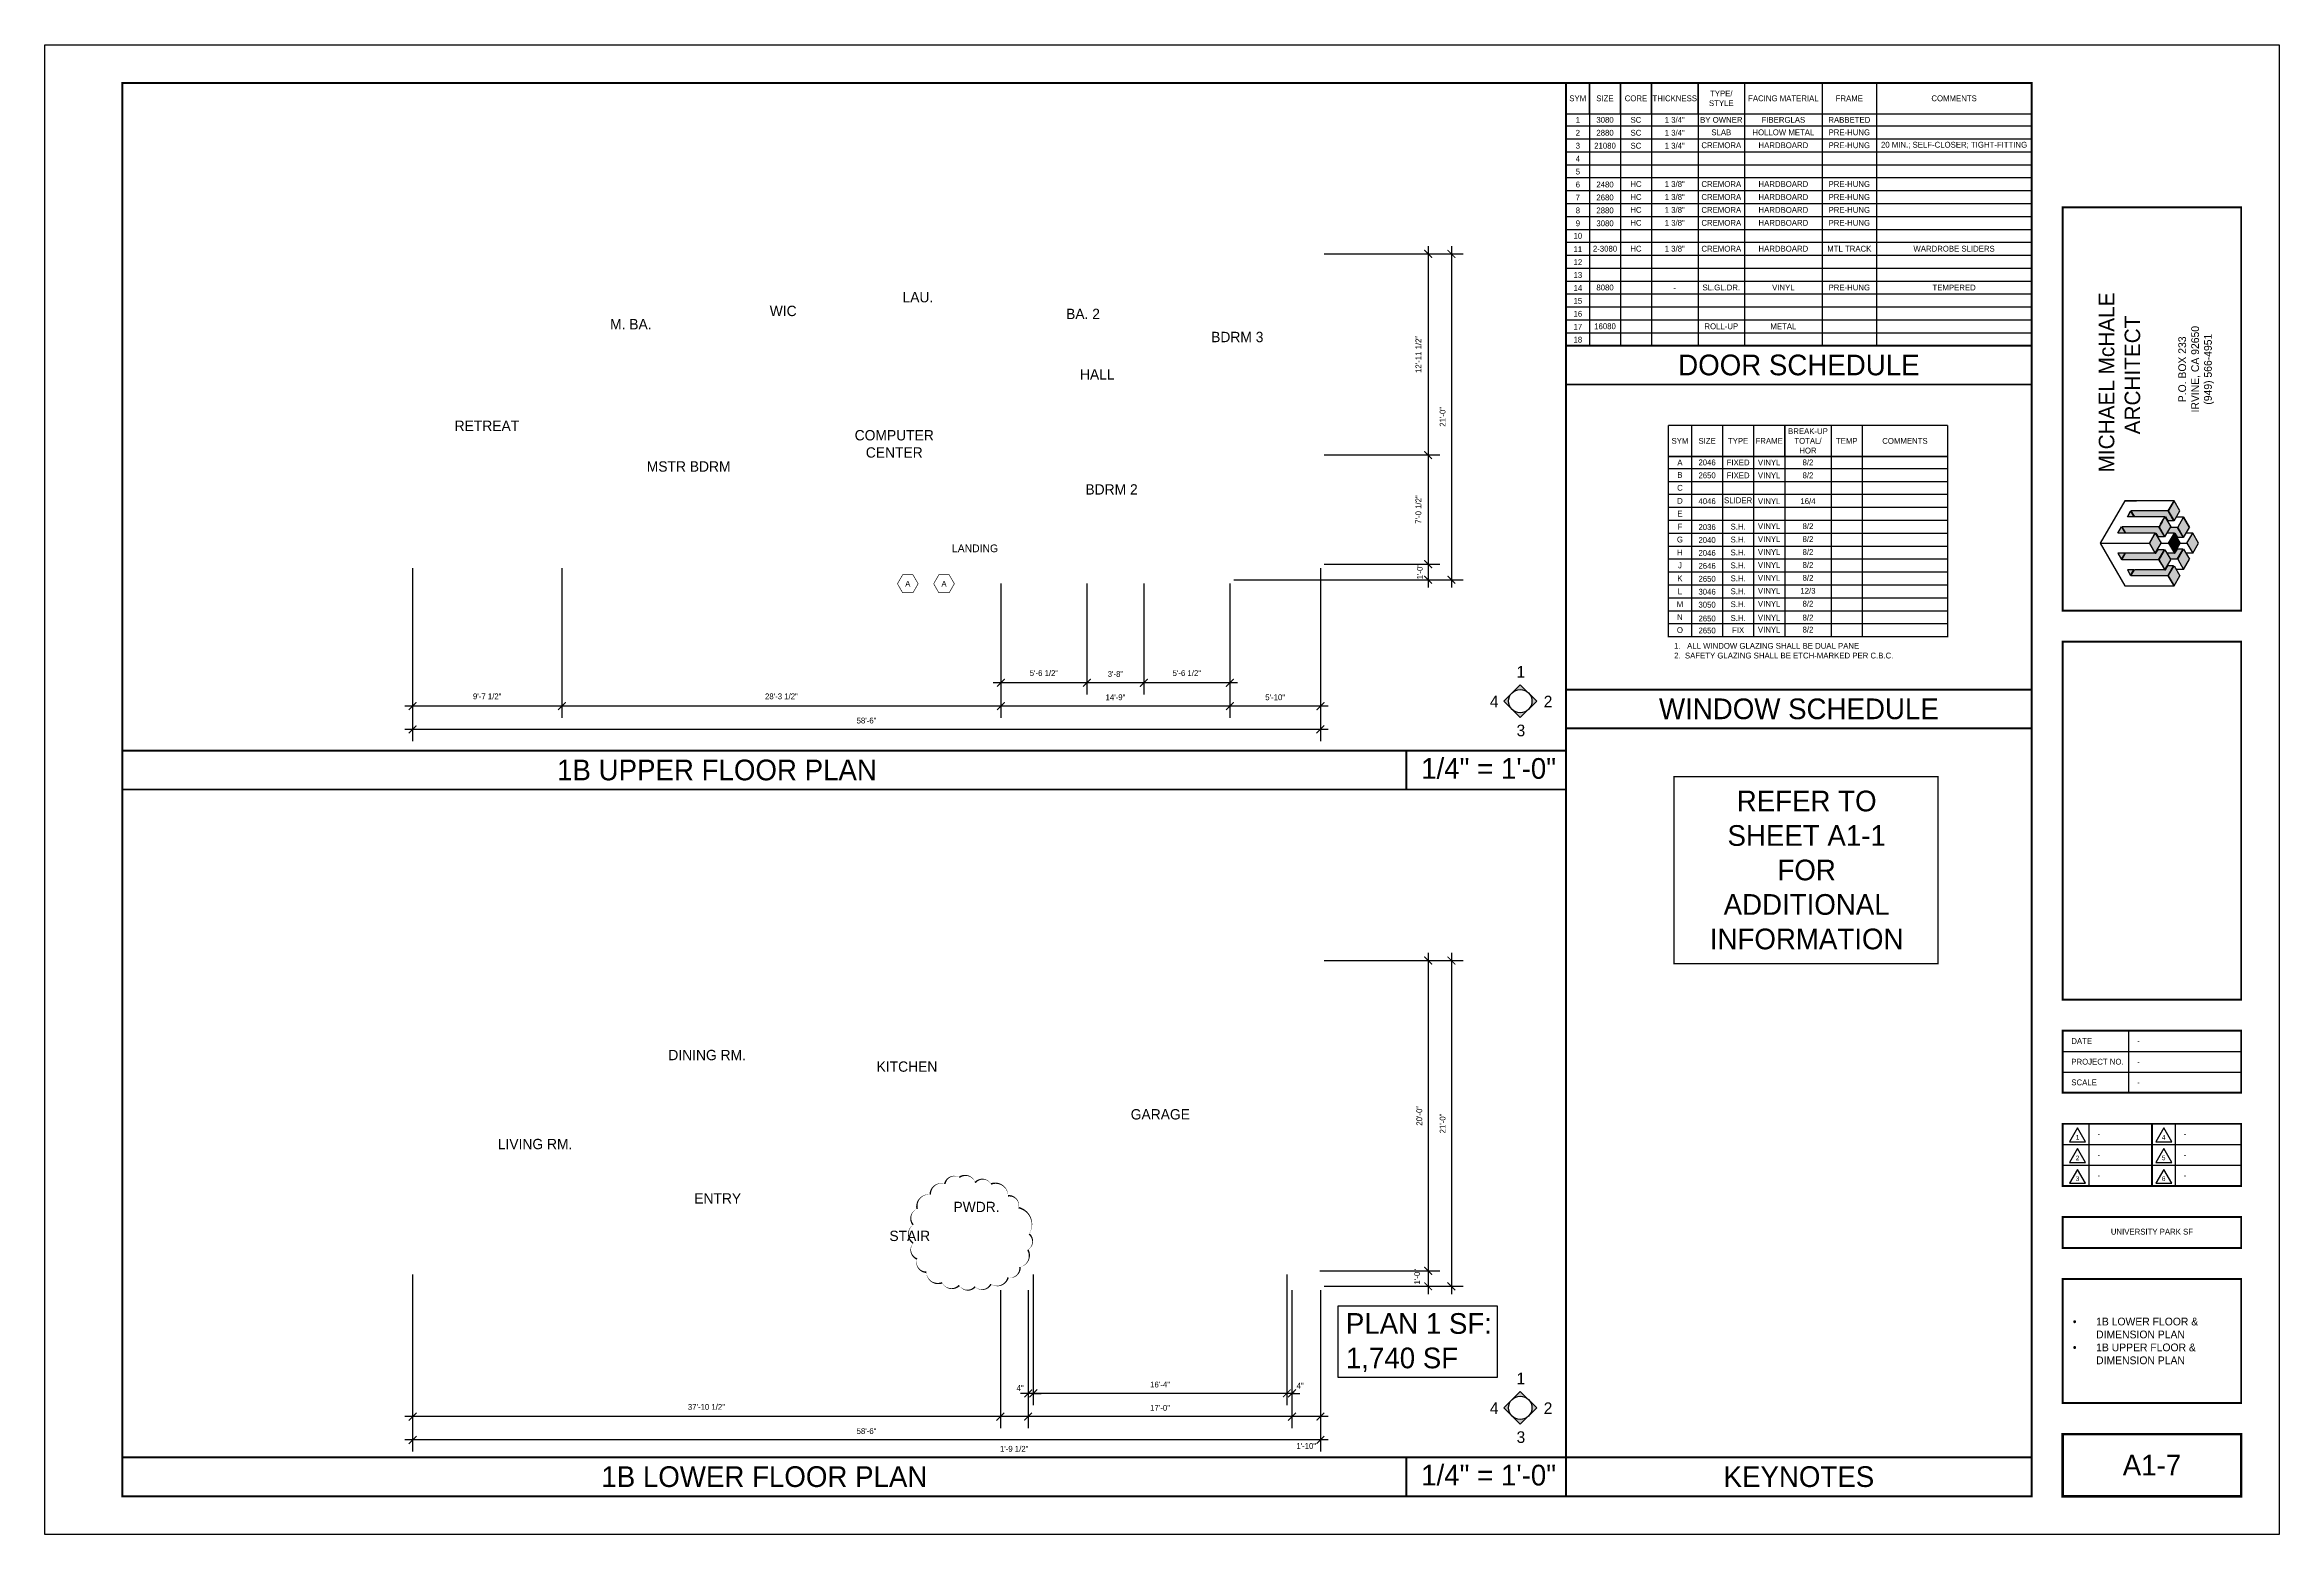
# Model space of a CAD drawing. Extents: x -3307 to 0, y -1500 to 0.
# Drawn here: x -1728 to 0, y -1152 to 0 of the extents above; entities that cross this region are included whole.
import ezdxf
from ezdxf.enums import TextEntityAlignment as Align

# ---------------------------------------------------------------- set-up
doc = ezdxf.new("R2010")
doc.units = 0
doc.header["$LTSCALE"] = 48
doc.header["$MEASUREMENT"] = 0
doc.header["$PDMODE"] = 3
doc.header["$PDSIZE"] = -2
doc.layers.get('0').update_dxf_attribs({"linetype": 'CONTINUOUS'})
doc.layers.get('DEFPOINTS').update_dxf_attribs({"linetype": 'CONTINUOUS'})
doc.layers.add('24X36TB', color=7, linetype='CONTINUOUS', lineweight=30)
for name, color, linetype in [('A-DIMS', 3, 'CONTINUOUS'), ('A-SYM', 2, 'CONTINUOUS'), ('A-SYMTEXT', 2, 'CONTINUOUS'), ('A-TEXT', 3, 'CONTINUOUS'), ('A_DR_SCH_TXT', 3, 'CONTINUOUS'), ('A_WDO_SCH', 7, 'CONTINUOUS'), ('A_WDO_SCH_TXT', 3, 'CONTINUOUS'), ('TB-text', 3, 'CONTINUOUS')]:
    doc.layers.add(name, color=color, linetype=linetype)
doc.styles.get("Standard").update_dxf_attribs({"font": 'ERASMD.TTF', "height": 4.5})
doc.dimstyles.new('ARCHITECTURE', dxfattribs={"dimscale": 48, "dimtxt": 0.18, "dimasz": 0.125, "dimexe": 0.1875, "dimexo": 0.0625, "dimgap": 0.09375, "dimtad": 1, "dimdec": 4, "dimzin": 3, "dimdsep": 46, "dimlunit": 4, "dimtxsty": 'Standard', "dimblk1": 'ARCHTICK', "dimblk2": 'ARCHTICK', "dimsah": 1, "dimcen": 0.09375, "dimdle": 0.125, "dimclrd": 1, "dimclre": 1, "dimclrt": 3, "dimadec": 0, "dimazin": 0, "dimtfac": 1, "dimtdec": 4, "dimtofl": 0, "dimtmove": 2, "dimatfit": 3, "dimldrblk": 'ARCHTICK', "dimfxl": 1, "dimfrac": 2, "dimtolj": 1, "dimtzin": 0, "dimarcsym": 0})

# ---------------------------------------------------------------- blocks, each defined once
blk = doc.blocks.new('A$C2A811E11')
at = {"layer": 'TB-text'}
h = blk.add_hatch(color=256, dxfattribs=at)
h.paths.add_polyline_path([(-55.9, -198.9), (-56.4, -199.7), (-51.9, -207.5), (-47.4, -199.7), (-51.9, -191.9)])
h.paths.add_polyline_path([(-61.2, -208.2), (-61.4, -208.4), (-63.4, -211.8), (-63.5, -212.1), (-59, -219.9), (-54.5, -212.1), (-59, -204.3)])
h.paths.add_polyline_path([(-66.4, -217), (-70.9, -224.8), (-66.4, -232.6), (-61.9, -224.8)])
h.paths.add_polyline_path([(-59, -229.8), (-63.5, -237.6), (-59, -245.4), (-54.5, -237.6)])
h.paths.add_polyline_path([(-56.4, -250), (-51.9, -257.7), (-47.4, -250), (-51.9, -242.2)])
h.paths.add_polyline_path([(-49, -237.2), (-44.5, -245), (-40, -237.2), (-44.5, -229.4)])
h.paths.add_polyline_path([(-41.9, -224.8), (-37.4, -232.6), (-32.9, -224.8), (-37.4, -217)])
h.paths.add_polyline_path([(-49, -212.5), (-44.5, -220.3), (-40, -212.5), (-44.5, -204.7)])
h.paths.add_polyline_path([(-49.3, -229.4), (-51.2, -232.6), (-51.6, -232.6), (-57.4, -232.6), (-54.7, -237.2), (-49.4, -237.2), (-44.9, -229.4)])
h.paths.add_polyline_path([(-49.4, -212.5), (-54.7, -212.5), (-57.4, -217), (-51.6, -217), (-51.2, -217), (-49.3, -220.3), (-44.9, -220.3)])
h.paths.add_polyline_path([(-85.2, -199.7), (-82.5, -204.3), (-59, -204.3), (-58.6, -204.3), (-56.7, -207.5), (-52.3, -207.5), (-56.8, -199.7)])
h.paths.add_polyline_path([(-88, -204.3), (-82.9, -204.3), (-85.5, -199.9)])
h.paths.add_polyline_path([(-92.3, -212.1), (-89.4, -217), (-66.4, -217), (-66, -217), (-64.3, -219.9), (-59.4, -219.9), (-63.9, -212.1)])
h.paths.add_polyline_path([(-92.6, -212.2), (-95.4, -217), (-89.8, -217)])
h.paths.add_polyline_path([(-89.4, -232.6), (-92.3, -237.6), (-63.9, -237.6), (-59.4, -229.8), (-64.3, -229.8), (-66, -232.6), (-66.4, -232.6)])
h.paths.add_polyline_path([(-95.4, -232.6), (-92.6, -237.4), (-89.8, -232.6)])
h.paths.add_polyline_path([(-82.5, -245.4), (-85.2, -250), (-56.8, -250), (-52.3, -242.2), (-56.7, -242.2), (-58.6, -245.4), (-59, -245.4)])
h.paths.add_polyline_path([(-88, -245.4), (-85.5, -249.8), (-82.9, -245.4)])
blk.add_hatch(color=256, dxfattribs=at).paths.add_polyline_path([(-56.1, -224.8), (-51.6, -232.6), (-47.1, -224.8), (-51.6, -217)])
for p, q in [((-89.9, -191.9), (-108.9, -224.8)), ((-51.9, -191.9), (-89.9, -191.9)), ((-89.9, -191.9), (-80.9, -191.9)), ((-89.9, -191.9), (-80.9, -191.9)), ((-85.5, -199.9), (-88, -204.3)), ((-88, -204.3), (-85.5, -199.9)), ((-82.9, -204.3), (-88, -204.3)), ((-82.9, -204.3), (-88, -204.3)), ((-85.5, -199.9), (-82.9, -204.3)), ((-85.5, -199.9), (-85.5, -199.9)), ((-56.8, -199.7), (-85.2, -199.7)), ((-56.8, -199.7), (-85.2, -199.7)), ((-85.2, -199.7), (-82.5, -204.3)), ((-59, -204.3), (-82.5, -204.3)), ((-59, -204.3), (-82.5, -204.3)), ((-63.5, -212.1), (-59, -204.3)), ((-59, -204.3), (-63.5, -212.1)), ((-59, -204.3), (-63.5, -212.1)), ((-59, -204.3), (-63.5, -212.1)), ((-59, -204.3), (-63.5, -212.1)), ((-59, -204.3), (-63.5, -212.1)), ((-59, -204.3), (-63.5, -212.1)), ((-63.5, -212.1), (-59, -204.3)), ((-62.4, -210.1), (-60.1, -206.2)), ((-62.4, -210.1), (-60.1, -206.2)), ((-62.4, -210.1), (-60.1, -206.2)), ((-62.4, -210.1), (-60.1, -206.2)), ((-61.4, -208.4), (-59.4, -204.9)), ((-61.4, -208.4), (-59.4, -204.9)), ((-61.4, -208.4), (-59.4, -204.9)), ((-61.4, -208.4), (-59.4, -204.9)), ((-61.4, -208.4), (-59.4, -204.9)), ((-61.4, -208.4), (-59.4, -204.9)), ((-61.2, -208.2), (-59, -204.3)), ((-61.2, -208.2), (-59, -204.3)), ((-61.2, -208.2), (-59, -204.3)), ((-61.2, -208.2), (-59, -204.3)), ((-59, -204.3), (-54.5, -212.1)), ((-59, -204.3), (-54.5, -212.1)), ((-59, -204.3), (-58.6, -204.3)), ((-58.6, -204.3), (-56.7, -207.5)), ((-56.8, -199.7), (-52.3, -207.5)), ((-51.9, -191.9), (-56.4, -199.7)), ((-51.9, -191.9), (-56.4, -199.7)), ((-51.9, -191.9), (-56.4, -199.7)), ((-51.9, -191.9), (-56.4, -199.7)), ((-51.9, -191.9), (-56.4, -199.7)), ((-51.9, -191.9), (-56.4, -199.7)), ((-56.4, -199.7), (-51.9, -191.9)), ((-56.4, -199.7), (-51.9, -191.9)), ((-51.9, -191.9), (-56.4, -199.7)), ((-51.9, -191.9), (-56.4, -199.7)), ((-51.9, -191.9), (-56.4, -199.7)), ((-51.9, -191.9), (-56.4, -199.7)), ((-56.4, -199.7), (-51.9, -207.5)), ((-56.4, -199.7), (-51.9, -207.5)), ((-51.9, -191.9), (-55.9, -198.9)), ((-51.9, -191.9), (-55.9, -198.9)), ((-51.9, -191.9), (-55.9, -198.9)), ((-51.9, -191.9), (-55.9, -198.9)), ((-51.9, -191.9), (-55.9, -198.9)), ((-51.9, -191.9), (-55.9, -198.9)), ((-47.4, -199.7), (-51.9, -191.9)), ((-47.4, -199.7), (-51.9, -191.9)), ((-51.9, -207.5), (-47.4, -199.7)), ((-51.9, -207.5), (-47.4, -199.7)), ((-44.5, -204.7), (-50.2, -204.7)), ((-44.5, -204.7), (-50.2, -204.7)), ((-49, -212.5), (-44.5, -204.7)), ((-49, -212.5), (-44.5, -204.7)), ((-40, -212.5), (-44.5, -204.7)), ((-44.5, -204.7), (-40, -212.5)), ((-40, -212.5), (-44.5, -204.7)), ((-95.4, -217), (-92.6, -212.2)), ((-89.8, -217), (-95.4, -217)), ((-89.8, -217), (-95.4, -217)), ((-92.6, -212.2), (-89.8, -217)), ((-92.3, -212.1), (-89.4, -217)), ((-63.9, -212.1), (-92.3, -212.1)), ((-63.9, -212.1), (-92.3, -212.1)), ((-66.4, -217), (-89.4, -217)), ((-66.4, -217), (-89.4, -217)), ((-70.9, -224.8), (-66.4, -217)), ((-70.9, -224.8), (-66.4, -217)), ((-66.4, -217), (-70.9, -224.8)), ((-66.4, -217), (-70.9, -224.8)), ((-66.4, -217), (-70.9, -224.8)), ((-66.4, -217), (-70.9, -224.8)), ((-66.4, -217), (-70.9, -224.8)), ((-66.4, -217), (-70.9, -224.8)), ((-70.9, -224.8), (-66.4, -217)), ((-70.9, -224.8), (-66.4, -217)), ((-70.9, -224.8), (-66.9, -217.9)), ((-70.9, -224.8), (-66.9, -217.9)), ((-70.9, -224.8), (-66.9, -217.9)), ((-70.9, -224.8), (-66.9, -217.9)), ((-70.9, -224.8), (-66.9, -217.9)), ((-70.9, -224.8), (-66.9, -217.9)), ((-70.9, -224.8), (-66.9, -217.9)), ((-70.9, -224.8), (-66.9, -217.9)), ((-66.4, -217), (-61.9, -224.8)), ((-66.4, -217), (-61.9, -224.8)), ((-66.4, -217), (-66, -217)), ((-66, -217), (-64.3, -219.9)), ((-59.4, -219.9), (-64.3, -219.9)), ((-59.4, -219.9), (-64.3, -219.9)), ((-63.9, -212.1), (-59.4, -219.9)), ((-61.2, -208.2), (-63.5, -212.1)), ((-61.2, -208.2), (-63.5, -212.1)), ((-61.2, -208.2), (-63.5, -212.1)), ((-61.2, -208.2), (-63.5, -212.1)), ((-63.5, -212.1), (-59, -219.9)), ((-63.5, -212.1), (-59, -219.9)), ((-61.4, -208.4), (-63.4, -211.8)), ((-61.4, -208.4), (-63.4, -211.8)), ((-61.4, -208.4), (-63.4, -211.8)), ((-61.4, -208.4), (-63.4, -211.8)), ((-61.4, -208.4), (-63.4, -211.8)), ((-61.4, -208.4), (-63.4, -211.8)), ((-59, -219.9), (-54.5, -212.1)), ((-59, -219.9), (-54.5, -212.1)), ((-51.6, -217), (-57.4, -217)), ((-51.6, -217), (-57.4, -217)), ((-52.3, -207.5), (-56.7, -207.5)), ((-52.3, -207.5), (-56.7, -207.5)), ((-56.1, -224.8), (-51.6, -217)), ((-56.1, -224.8), (-51.6, -217)), ((-49.4, -212.5), (-54.7, -212.5)), ((-49.4, -212.5), (-54.7, -212.5)), ((-51.6, -217), (-47.1, -224.8)), ((-51.6, -217), (-47.1, -224.8)), ((-51.6, -217), (-51.2, -217)), ((-51.2, -217), (-49.3, -220.3)), ((-49.4, -212.5), (-44.9, -220.3)), ((-44.9, -220.3), (-49.3, -220.3)), ((-44.9, -220.3), (-49.3, -220.3)), ((-49, -212.5), (-44.5, -220.3)), ((-49, -212.5), (-44.5, -220.3)), ((-44.5, -220.3), (-40, -212.5)), ((-44.5, -220.3), (-40, -212.5)), ((-37.4, -217), (-42.6, -217)), ((-37.4, -217), (-42.6, -217)), ((-41.9, -224.8), (-37.4, -217)), ((-41.9, -224.8), (-37.4, -217)), ((-32.9, -224.8), (-37.4, -217)), ((-32.9, -224.8), (-37.4, -217)), ((-108.9, -224.8), (-70.9, -224.8)), ((-108.9, -224.8), (-70.9, -224.8)), ((-108.9, -224.8), (-70.9, -224.8)), ((-108.9, -224.8), (-70.9, -224.8)), ((-108.9, -224.8), (-70.9, -224.8)), ((-108.9, -224.8), (-70.9, -224.8)), ((-108.9, -224.8), (-70.9, -224.8)), ((-108.9, -224.8), (-70.9, -224.8)), ((-108.9, -224.8), (-89.9, -257.7)), ((-108.9, -224.8), (-99.9, -224.8)), ((-108.9, -224.8), (-99.9, -224.8)), ((-95.4, -232.6), (-92.6, -237.4)), ((-89.8, -232.6), (-95.4, -232.6)), ((-92.6, -237.4), (-89.8, -232.6)), ((-92.3, -237.6), (-89.4, -232.6)), ((-63.9, -237.6), (-92.3, -237.6)), ((-66.4, -232.6), (-89.4, -232.6)), ((-70.9, -224.8), (-66.9, -231.8)), ((-70.9, -224.8), (-66.4, -232.6)), ((-70.9, -224.8), (-66.9, -231.8)), ((-70.9, -224.8), (-66.9, -231.8)), ((-70.9, -224.8), (-66.4, -232.6)), ((-70.9, -224.8), (-66.9, -231.8)), ((-66.4, -232.6), (-70.9, -224.8)), ((-66.4, -232.6), (-70.9, -224.8)), ((-66.4, -232.6), (-61.9, -224.8)), ((-66.4, -232.6), (-66, -232.6)), ((-66, -232.6), (-64.3, -229.8)), ((-59.4, -229.8), (-64.3, -229.8)), ((-59.4, -229.8), (-64.3, -229.8)), ((-63.9, -237.6), (-59.4, -229.8)), ((-63.5, -237.6), (-59, -229.8)), ((-63.5, -237.6), (-59, -245.4)), ((-59, -245.4), (-63.5, -237.6)), ((-59, -245.4), (-63.5, -237.6)), ((-61.2, -241.5), (-63.5, -237.6)), ((-61.2, -241.5), (-63.5, -237.6)), ((-61.4, -241.3), (-63.4, -237.8)), ((-61.4, -241.3), (-63.4, -237.8)), ((-62.4, -239.6), (-60.1, -243.5)), ((-62.4, -239.6), (-60.1, -243.5)), ((-61.9, -224.8), (-56.1, -224.8)), ((-61.9, -224.8), (-56.1, -224.8)), ((-61.4, -241.3), (-59.4, -244.8)), ((-61.4, -241.3), (-59.4, -244.8)), ((-61.2, -241.5), (-59, -245.4)), ((-61.2, -241.5), (-59, -245.4)), ((-59, -229.8), (-54.5, -237.6)), ((-59, -245.4), (-54.5, -237.6)), ((-51.6, -232.6), (-57.4, -232.6)), ((-56.1, -224.8), (-51.6, -232.6)), ((-49.4, -237.2), (-54.7, -237.2)), ((-51.6, -232.6), (-47.1, -224.8)), ((-51.6, -232.6), (-51.2, -232.6)), ((-51.2, -232.6), (-49.3, -229.4)), ((-49.4, -237.2), (-44.9, -229.4)), ((-44.9, -229.4), (-49.3, -229.4)), ((-44.9, -229.4), (-49.3, -229.4)), ((-49, -237.2), (-44.5, -229.4)), ((-49, -237.2), (-44.5, -245)), ((-47.1, -224.8), (-41.9, -224.8)), ((-47.1, -224.8), (-41.9, -224.8)), ((-44.5, -229.4), (-40, -237.2)), ((-44.5, -245), (-40, -237.2)), ((-37.4, -232.6), (-42.6, -232.6)), ((-41.9, -224.8), (-37.4, -232.6)), ((-37.4, -232.6), (-32.9, -224.8)), ((-89.9, -257.7), (-51.9, -257.7)), ((-89.9, -257.7), (-80.9, -257.7)), ((-82.9, -245.4), (-88, -245.4)), ((-88, -245.4), (-85.5, -249.8)), ((-85.5, -249.8), (-82.9, -245.4)), ((-85.5, -249.8), (-85.5, -249.8)), ((-85.2, -250), (-82.5, -245.4)), ((-56.8, -250), (-85.2, -250)), ((-59, -245.4), (-82.5, -245.4)), ((-59, -245.4), (-58.6, -245.4)), ((-58.6, -245.4), (-56.7, -242.2)), ((-56.8, -250), (-52.3, -242.2)), ((-52.3, -242.2), (-56.7, -242.2)), ((-56.4, -250), (-51.9, -242.2)), ((-51.9, -257.7), (-56.4, -250)), ((-51.9, -257.7), (-56.4, -250)), ((-51.9, -257.7), (-56.4, -250)), ((-51.9, -257.7), (-56.4, -250)), ((-56.4, -250), (-51.9, -257.7)), ((-51.9, -257.7), (-55.9, -250.8)), ((-51.9, -257.7), (-55.9, -250.8)), ((-51.9, -242.2), (-47.4, -250)), ((-51.9, -257.7), (-47.4, -250)), ((-44.5, -245), (-50.2, -245))]:
    blk.add_line(p, q, dxfattribs=at)
for s, p in [('MICHAEL McHALE ', (-98.1, -170)), ('ARCHITECT', (-78.1, -140.6))]:
    blk.add_text(s, height=12, rotation=90, dxfattribs=at).set_placement(p)
for s, p in [('P.O. BOX 233', (-42.6, -90.3)), ('IRVINE, CA 92650', (-32.6, -90.2)), ('(949) 566-4951', (-22.7, -90.2))]:
    blk.add_text(s, height=6, rotation=90, dxfattribs=at).set_placement(p, align=Align.CENTER)
blk = doc.blocks.new('01PSRV01')
at = {"color": 0, "linetype": 'ByBlock'}
blk.add_lwpolyline([(0, 0.5), (-0.43, -0.25), (0.43, -0.25)], close=True, dxfattribs=at)
blk.add_attdef('NUMBER', text='', height=0.25, dxfattribs=at).set_placement((0, 0), align=Align.MIDDLE)
blk = doc.blocks.new('A$C06A91398')
at = {"layer": '24X36TB'}
for p, q in [((495.6, 322.6), (495.6, 274.6)), ((444.6, 306.6), (582.6, 306.6)), ((444.6, 290.6), (582.6, 290.6)), ((444.6, 274.6), (582.6, 274.6)), ((464.9, 250.6), (464.9, 202.6)), ((531.5, 250.6), (531.5, 202.6)), ((444.6, 234.6), (582.6, 234.6)), ((444.6, 218.6), (582.6, 218.6))]:
    blk.add_line(p, q, dxfattribs=at)
blk.add_lwpolyline([(-1115.9, 1085.1), (612.1, 1085.1), (612.1, -66.9), (-1115.9, -66.9)], close=True, dxfattribs=at)
for points, const_width in [([(420.6, -37.4), (420.6, 1055.6), (-1055.9, 1055.6), (-1055.9, -37.4)], 1.5), ([(444.6, 647.5), (444.6, 959.3), (582.6, 959.3), (582.6, 647.5)], 1.5), ([(444.6, 346.6), (444.6, 623.5), (582.6, 623.5), (582.6, 346.6)], 1.5), ([(444.6, 274.6), (444.6, 322.6), (582.6, 322.6), (582.6, 274.6)], 1.5), ([(444.6, 202.6), (444.6, 250.6), (582.6, 250.6), (582.6, 202.6)], 1.5), ([(444.6, 178.6), (582.6, 178.6), (582.6, 154.6), (444.6, 154.6)], 1.5), ([(444.6, 34.6), (444.6, 130.6), (582.6, 130.6), (582.6, 34.6)], 1.5), ([(444.6, 10.6), (582.6, 10.6), (582.6, -37.4), (444.6, -37.4)], 2)]:
    blk.add_lwpolyline(points, close=True, dxfattribs=dict(at, const_width=const_width))
at = {"layer": '24X36TB', "const_width": 1.5}
blk.add_lwpolyline([(513.6, 250.6), (513.6, 202.6)], dxfattribs=at)
at = {"layer": 'TB-text', "xscale": 14.40000000000146, "yscale": 14.39999999999418, "zscale": 14.4}
for p, values in [((456.1, 240.2), {'NUMBER': '1'}), ((522.7, 240.2), {'NUMBER': '4'}), ((456.1, 224.2), {'NUMBER': '2'}), ((522.7, 224.2), {'NUMBER': '5'}), ((456.1, 208.2), {'NUMBER': '3'}), ((522.7, 208.2), {'NUMBER': '6'})]:
    blk.add_blockref('01PSRV01', p, dxfattribs=at).add_auto_attribs(values)
at = {"layer": 'TB-text', "char_height": 4.5, "width": 51, "attachment_point": 4}
for s, insert in [('{\\fEras Medium ITC|b0|i0|c0|p34;DATE}', (451.3, 314.6)), ('{\\fEras Medium ITC|b0|i0|c0|p34;PROJECT NO.}', (451.3, 298.6)), ('{\\fEras Medium ITC|b0|i0|c0|p34;SCALE}', (451.3, 282.6))]:
    blk.add_mtext(s, dxfattribs=dict(at, insert=insert))
blk = doc.blocks.new('_ARCHTICK')
at = {"color": 0, "linetype": 'ByBlock', "const_width": 0.15}
blk.add_lwpolyline([(-0.5, -0.5), (0.5, 0.5)], dxfattribs=at)
blk = doc.blocks.new('*D140')
at = {"layer": 'A-DIMS', "color": 1, "lineweight": -2}
for p, q in [((-1443.5, -951.2), (-1443.5, -1088)), ((-741.5, -963.2), (-741.5, -1088)), ((-735.5, -1079), (-1449.5, -1079))]:
    blk.add_line(p, q, dxfattribs=at)
at = {"layer": 'DEFPOINTS', "color": 0}
for p in [(-1443.5, -948.2), (-741.5, -960.2), (-1443.5, -1079)]:
    blk.add_point(p, dxfattribs=at)
at = {"layer": 'A-DIMS', "color": 1, "lineweight": -2, "xscale": 6, "yscale": 6, "zscale": 6, "rotation": 180}
blk.add_blockref('_ARCHTICK', (-1443.5, -1079), dxfattribs=at)
at = {"layer": 'A-DIMS', "color": 1, "lineweight": -2, "xscale": 6, "yscale": 6, "zscale": 6}
blk.add_blockref('_ARCHTICK', (-741.5, -1079), dxfattribs=at)
at = {"layer": 'A-DIMS', "color": 3, "insert": (-1092.5, -1072.2), "char_height": 4.5, "attachment_point": 5}
blk.add_mtext('\\A1;58\'-6"', dxfattribs=at)
blk = doc.blocks.new('*D141')
at = {"layer": 'A-DIMS', "color": 1, "lineweight": -2}
for p, q in [((-763.5, -963.2), (-763.5, -1070)), ((-741.5, -963.2), (-741.5, -1070)), ((-735.5, -1061), (-769.5, -1061))]:
    blk.add_line(p, q, dxfattribs=at)
at = {"layer": 'DEFPOINTS', "color": 0}
for p in [(-763.5, -960.2), (-741.5, -960.2), (-763.5, -1061)]:
    blk.add_point(p, dxfattribs=at)
at = {"layer": 'A-DIMS', "color": 1, "lineweight": -2, "xscale": 6, "yscale": 6, "zscale": 6, "rotation": 180}
blk.add_blockref('_ARCHTICK', (-763.5, -1061), dxfattribs=at)
at = {"layer": 'A-DIMS', "color": 1, "lineweight": -2, "xscale": 6, "yscale": 6, "zscale": 6}
blk.add_blockref('_ARCHTICK', (-741.5, -1061), dxfattribs=at)
at = {"layer": 'A-DIMS', "color": 3, "insert": (-752.5, -1083.7), "char_height": 4.5, "attachment_point": 5}
blk.add_mtext('\\A1;1\'-10"', dxfattribs=at)
blk = doc.blocks.new('*D142')
at = {"layer": 'A-DIMS', "color": 1, "lineweight": -2}
for p, q in [((-967.5, -963.2), (-967.5, -1070)), ((-763.5, -963.2), (-763.5, -1070)), ((-757.5, -1061), (-973.5, -1061))]:
    blk.add_line(p, q, dxfattribs=at)
at = {"layer": 'DEFPOINTS', "color": 0}
for p in [(-967.5, -960.2), (-763.5, -960.2), (-967.5, -1061)]:
    blk.add_point(p, dxfattribs=at)
at = {"layer": 'A-DIMS', "color": 1, "lineweight": -2, "xscale": 6, "yscale": 6, "zscale": 6, "rotation": 180}
blk.add_blockref('_ARCHTICK', (-967.5, -1061), dxfattribs=at)
at = {"layer": 'A-DIMS', "color": 1, "lineweight": -2, "xscale": 6, "yscale": 6, "zscale": 6}
blk.add_blockref('_ARCHTICK', (-763.5, -1061), dxfattribs=at)
at = {"layer": 'A-DIMS', "color": 3, "insert": (-865.5, -1054.2), "char_height": 4.5, "attachment_point": 5}
blk.add_mtext('\\A1;17\'-0"', dxfattribs=at)
blk = doc.blocks.new('*D143')
at = {"layer": 'A-DIMS', "color": 1, "lineweight": -2}
for p, q in [((-989, -963.2), (-989, -1070)), ((-967.5, -963.2), (-967.5, -1070)), ((-961.5, -1061), (-995, -1061))]:
    blk.add_line(p, q, dxfattribs=at)
at = {"layer": 'DEFPOINTS', "color": 0}
for p in [(-989, -960.2), (-967.5, -960.2), (-989, -1061)]:
    blk.add_point(p, dxfattribs=at)
at = {"layer": 'A-DIMS', "color": 1, "lineweight": -2, "xscale": 6, "yscale": 6, "zscale": 6, "rotation": 180}
blk.add_blockref('_ARCHTICK', (-989, -1061), dxfattribs=at)
at = {"layer": 'A-DIMS', "color": 1, "lineweight": -2, "xscale": 6, "yscale": 6, "zscale": 6}
blk.add_blockref('_ARCHTICK', (-967.5, -1061), dxfattribs=at)
at = {"layer": 'A-DIMS', "color": 3, "insert": (-978.3, -1085.9), "char_height": 4.5, "attachment_point": 5}
blk.add_mtext('\\A1;1\'-9 1/2"', dxfattribs=at)
blk = doc.blocks.new('*D144')
at = {"layer": 'A-DIMS', "color": 1, "lineweight": -2}
for p, q in [((-1443.5, -951.2), (-1443.5, -1070)), ((-989, -963.2), (-989, -1070)), ((-983, -1061), (-1449.5, -1061))]:
    blk.add_line(p, q, dxfattribs=at)
at = {"layer": 'DEFPOINTS', "color": 0}
for p in [(-1443.5, -948.2), (-989, -960.2), (-1443.5, -1061)]:
    blk.add_point(p, dxfattribs=at)
at = {"layer": 'A-DIMS', "color": 1, "lineweight": -2, "xscale": 6, "yscale": 6, "zscale": 6, "rotation": 180}
blk.add_blockref('_ARCHTICK', (-1443.5, -1061), dxfattribs=at)
at = {"layer": 'A-DIMS', "color": 1, "lineweight": -2, "xscale": 6, "yscale": 6, "zscale": 6}
blk.add_blockref('_ARCHTICK', (-989, -1061), dxfattribs=at)
at = {"layer": 'A-DIMS', "color": 3, "insert": (-1216.3, -1053.5), "char_height": 4.5, "attachment_point": 5}
blk.add_mtext('\\A1;37\'-10 1/2"', dxfattribs=at)
blk = doc.blocks.new('*D145')
at = {"layer": 'A-DIMS', "color": 1, "lineweight": -2}
for p, q in [((-767.5, -951.2), (-767.5, -1052)), ((-763.5, -963.2), (-763.5, -1052)), ((-767.5, -1043), (-773.5, -1043)), ((-763.5, -1043), (-757.5, -1043))]:
    blk.add_line(p, q, dxfattribs=at)
at = {"layer": 'DEFPOINTS', "color": 0}
for p in [(-767.5, -948.2), (-763.5, -960.2), (-767.5, -1043)]:
    blk.add_point(p, dxfattribs=at)
at = {"layer": 'A-DIMS', "color": 1, "lineweight": -2, "xscale": 6, "yscale": 6, "zscale": 6}
blk.add_blockref('_ARCHTICK', (-767.5, -1043), dxfattribs=at)
at = {"layer": 'A-DIMS', "color": 1, "lineweight": -2, "xscale": 6, "yscale": 6, "zscale": 6, "rotation": 180}
blk.add_blockref('_ARCHTICK', (-763.5, -1043), dxfattribs=at)
at = {"layer": 'A-DIMS', "color": 3, "insert": (-757.2, -1037.1), "char_height": 4.5, "attachment_point": 5}
blk.add_mtext('\\A1;4"', dxfattribs=at)
blk = doc.blocks.new('*D146')
at = {"layer": 'A-DIMS', "color": 1, "lineweight": -2}
for p, q in [((-963.5, -951.2), (-963.5, -1052)), ((-767.5, -951.2), (-767.5, -1052)), ((-761.5, -1043), (-969.5, -1043))]:
    blk.add_line(p, q, dxfattribs=at)
at = {"layer": 'DEFPOINTS', "color": 0}
for p in [(-963.5, -948.2), (-767.5, -948.2), (-963.5, -1043)]:
    blk.add_point(p, dxfattribs=at)
at = {"layer": 'A-DIMS', "color": 1, "lineweight": -2, "xscale": 6, "yscale": 6, "zscale": 6, "rotation": 180}
blk.add_blockref('_ARCHTICK', (-963.5, -1043), dxfattribs=at)
at = {"layer": 'A-DIMS', "color": 1, "lineweight": -2, "xscale": 6, "yscale": 6, "zscale": 6}
blk.add_blockref('_ARCHTICK', (-767.5, -1043), dxfattribs=at)
at = {"layer": 'A-DIMS', "color": 3, "insert": (-865.5, -1036.2), "char_height": 4.5, "attachment_point": 5}
blk.add_mtext('\\A1;16\'-4"', dxfattribs=at)
blk = doc.blocks.new('*D147')
at = {"layer": 'A-DIMS', "color": 1, "lineweight": -2}
for p, q in [((-967.5, -963.2), (-967.5, -1052)), ((-963.5, -951.2), (-963.5, -1052)), ((-967.5, -1043), (-973.5, -1043)), ((-963.5, -1043), (-957.5, -1043))]:
    blk.add_line(p, q, dxfattribs=at)
at = {"layer": 'DEFPOINTS', "color": 0}
for p in [(-963.5, -948.2), (-967.5, -960.2), (-967.5, -1043)]:
    blk.add_point(p, dxfattribs=at)
at = {"layer": 'A-DIMS', "color": 1, "lineweight": -2, "xscale": 6, "yscale": 6, "zscale": 6}
blk.add_blockref('_ARCHTICK', (-967.5, -1043), dxfattribs=at)
at = {"layer": 'A-DIMS', "color": 1, "lineweight": -2, "xscale": 6, "yscale": 6, "zscale": 6, "rotation": 180}
blk.add_blockref('_ARCHTICK', (-963.5, -1043), dxfattribs=at)
at = {"layer": 'A-DIMS', "color": 3, "insert": (-973.7, -1038.8), "char_height": 4.5, "attachment_point": 5}
blk.add_mtext('\\A1;4"', dxfattribs=at)
blk = doc.blocks.new('*D148')
at = {"layer": 'A-DIMS', "color": 1, "lineweight": -2}
for p, q in [((-738.5, -708.3), (-631.2, -708.3)), ((-640.2, -702.3), (-640.2, -966.2)), ((-738.5, -960.2), (-631.2, -960.2))]:
    blk.add_line(p, q, dxfattribs=at)
at = {"layer": 'DEFPOINTS', "color": 0}
for p in [(-741.5, -708.3), (-741.5, -960.2), (-640.2, -960.2)]:
    blk.add_point(p, dxfattribs=at)
at = {"layer": 'A-DIMS', "color": 1, "lineweight": -2, "xscale": 6, "yscale": 6, "zscale": 6}
for p, rotation in [((-640.2, -708.3), 90), ((-640.2, -960.2), 270)]:
    blk.add_blockref('_ARCHTICK', p, dxfattribs=dict(at, rotation=rotation))
at = {"layer": 'A-DIMS', "color": 3, "insert": (-647, -834.3), "char_height": 4.5, "attachment_point": 5, "rotation": 90}
blk.add_mtext('\\A1;21\'-0"', dxfattribs=at)
blk = doc.blocks.new('*D149')
at = {"layer": 'A-DIMS', "color": 1, "lineweight": -2}
for p, q in [((-738.5, -708.3), (-649.2, -708.3)), ((-658.2, -702.3), (-658.2, -954.2)), ((-742, -948.2), (-649.2, -948.2))]:
    blk.add_line(p, q, dxfattribs=at)
at = {"layer": 'DEFPOINTS', "color": 0}
for p in [(-741.5, -708.3), (-745, -948.2), (-658.2, -948.2)]:
    blk.add_point(p, dxfattribs=at)
at = {"layer": 'A-DIMS', "color": 1, "lineweight": -2, "xscale": 6, "yscale": 6, "zscale": 6}
for p, rotation in [((-658.2, -708.3), 90), ((-658.2, -948.2), 270)]:
    blk.add_blockref('_ARCHTICK', p, dxfattribs=dict(at, rotation=rotation))
at = {"layer": 'A-DIMS', "color": 3, "insert": (-665, -828.3), "char_height": 4.5, "attachment_point": 5, "rotation": 90}
blk.add_mtext('\\A1;20\'-0"', dxfattribs=at)
blk = doc.blocks.new('*D150')
at = {"layer": 'A-DIMS', "color": 1, "lineweight": -2}
for p, q in [((-742, -948.2), (-649.2, -948.2)), ((-658.2, -942.2), (-658.2, -966.2)), ((-738.5, -960.2), (-649.2, -960.2))]:
    blk.add_line(p, q, dxfattribs=at)
at = {"layer": 'DEFPOINTS', "color": 0}
for p in [(-745, -948.2), (-741.5, -960.2), (-658.2, -960.2)]:
    blk.add_point(p, dxfattribs=at)
at = {"layer": 'A-DIMS', "color": 1, "lineweight": -2, "xscale": 6, "yscale": 6, "zscale": 6}
for p, rotation in [((-658.2, -948.2), 90), ((-658.2, -960.2), 270)]:
    blk.add_blockref('_ARCHTICK', p, dxfattribs=dict(at, rotation=rotation))
at = {"layer": 'A-DIMS', "color": 3, "insert": (-666.7, -952.8), "char_height": 4.5, "attachment_point": 5, "rotation": 90}
blk.add_mtext('\\A1;1\'-0"', dxfattribs=at)
blk = doc.blocks.new('*D151')
at = {"layer": 'A-DIMS', "color": 1, "lineweight": -2}
for p, q in [((-1443.5, -404.8), (-1443.5, -538.5)), ((-741.5, -404.8), (-741.5, -538.5)), ((-735.5, -529.5), (-1449.5, -529.5))]:
    blk.add_line(p, q, dxfattribs=at)
at = {"layer": 'DEFPOINTS', "color": 0}
for p in [(-1443.5, -401.8), (-741.5, -401.8), (-1443.5, -529.5)]:
    blk.add_point(p, dxfattribs=at)
at = {"layer": 'A-DIMS', "color": 1, "lineweight": -2, "xscale": 6, "yscale": 6, "zscale": 6, "rotation": 180}
blk.add_blockref('_ARCHTICK', (-1443.5, -529.5), dxfattribs=at)
at = {"layer": 'A-DIMS', "color": 1, "lineweight": -2, "xscale": 6, "yscale": 6, "zscale": 6}
blk.add_blockref('_ARCHTICK', (-741.5, -529.5), dxfattribs=at)
at = {"layer": 'A-DIMS', "color": 3, "insert": (-1092.5, -522.7), "char_height": 4.5, "attachment_point": 5}
blk.add_mtext('\\A1;58\'-6"', dxfattribs=at)
blk = doc.blocks.new('*D152')
at = {"layer": 'A-DIMS', "color": 1, "lineweight": -2}
for p, q in [((-741.5, -404.8), (-741.5, -520.5)), ((-811.5, -416.8), (-811.5, -520.5)), ((-735.5, -511.5), (-817.5, -511.5))]:
    blk.add_line(p, q, dxfattribs=at)
at = {"layer": 'DEFPOINTS', "color": 0}
for p in [(-811.5, -413.8), (-741.5, -401.8), (-811.5, -511.5)]:
    blk.add_point(p, dxfattribs=at)
at = {"layer": 'A-DIMS', "color": 1, "lineweight": -2, "xscale": 6, "yscale": 6, "zscale": 6, "rotation": 180}
blk.add_blockref('_ARCHTICK', (-811.5, -511.5), dxfattribs=at)
at = {"layer": 'A-DIMS', "color": 1, "lineweight": -2, "xscale": 6, "yscale": 6, "zscale": 6}
blk.add_blockref('_ARCHTICK', (-741.5, -511.5), dxfattribs=at)
at = {"layer": 'A-DIMS', "color": 3, "insert": (-776.5, -504.7), "char_height": 4.5, "attachment_point": 5}
blk.add_mtext('\\A1;5\'-10"', dxfattribs=at)
blk = doc.blocks.new('*D153')
at = {"layer": 'A-DIMS', "color": 1, "lineweight": -2}
for p, q in [((-988.5, -416.8), (-988.5, -520.5)), ((-811.5, -416.8), (-811.5, -520.5)), ((-805.5, -511.5), (-994.5, -511.5))]:
    blk.add_line(p, q, dxfattribs=at)
at = {"layer": 'DEFPOINTS', "color": 0}
for p in [(-988.5, -413.8), (-811.5, -413.8), (-988.5, -511.5)]:
    blk.add_point(p, dxfattribs=at)
at = {"layer": 'A-DIMS', "color": 1, "lineweight": -2, "xscale": 6, "yscale": 6, "zscale": 6, "rotation": 180}
blk.add_blockref('_ARCHTICK', (-988.5, -511.5), dxfattribs=at)
at = {"layer": 'A-DIMS', "color": 1, "lineweight": -2, "xscale": 6, "yscale": 6, "zscale": 6}
blk.add_blockref('_ARCHTICK', (-811.5, -511.5), dxfattribs=at)
at = {"layer": 'A-DIMS', "color": 3, "insert": (-900, -504.7), "char_height": 4.5, "attachment_point": 5}
blk.add_mtext('\\A1;14\'-9"', dxfattribs=at)
blk = doc.blocks.new('*D154')
at = {"layer": 'A-DIMS', "color": 1, "lineweight": -2}
for p, q in [((-1328, -404.8), (-1328, -520.5)), ((-988.5, -416.8), (-988.5, -520.5)), ((-982.5, -511.5), (-1334, -511.5))]:
    blk.add_line(p, q, dxfattribs=at)
at = {"layer": 'DEFPOINTS', "color": 0}
for p in [(-1328, -401.8), (-988.5, -413.8), (-1328, -511.5)]:
    blk.add_point(p, dxfattribs=at)
at = {"layer": 'A-DIMS', "color": 1, "lineweight": -2, "xscale": 6, "yscale": 6, "zscale": 6, "rotation": 180}
blk.add_blockref('_ARCHTICK', (-1328, -511.5), dxfattribs=at)
at = {"layer": 'A-DIMS', "color": 1, "lineweight": -2, "xscale": 6, "yscale": 6, "zscale": 6}
blk.add_blockref('_ARCHTICK', (-988.5, -511.5), dxfattribs=at)
at = {"layer": 'A-DIMS', "color": 3, "insert": (-1158.3, -504), "char_height": 4.5, "attachment_point": 5}
blk.add_mtext('\\A1;28\'-3 1/2"', dxfattribs=at)
blk = doc.blocks.new('*D155')
at = {"layer": 'A-DIMS', "color": 1, "lineweight": -2}
for p, q in [((-1443.5, -404.8), (-1443.5, -520.5)), ((-1328, -404.8), (-1328, -520.5)), ((-1322, -511.5), (-1449.5, -511.5))]:
    blk.add_line(p, q, dxfattribs=at)
at = {"layer": 'DEFPOINTS', "color": 0}
for p in [(-1443.5, -401.8), (-1328, -401.8), (-1443.5, -511.5)]:
    blk.add_point(p, dxfattribs=at)
at = {"layer": 'A-DIMS', "color": 1, "lineweight": -2, "xscale": 6, "yscale": 6, "zscale": 6, "rotation": 180}
blk.add_blockref('_ARCHTICK', (-1443.5, -511.5), dxfattribs=at)
at = {"layer": 'A-DIMS', "color": 1, "lineweight": -2, "xscale": 6, "yscale": 6, "zscale": 6}
blk.add_blockref('_ARCHTICK', (-1328, -511.5), dxfattribs=at)
at = {"layer": 'A-DIMS', "color": 3, "insert": (-1385.8, -504), "char_height": 4.5, "attachment_point": 5}
blk.add_mtext('\\A1;9\'-7 1/2"', dxfattribs=at)
blk = doc.blocks.new('*D156')
at = {"layer": 'A-DIMS', "color": 1, "lineweight": -2}
for p, q in [((-878, -416.8), (-878, -502.5)), ((-811.5, -416.8), (-811.5, -502.5)), ((-805.5, -493.5), (-884, -493.5))]:
    blk.add_line(p, q, dxfattribs=at)
at = {"layer": 'DEFPOINTS', "color": 0}
for p in [(-878, -413.8), (-811.5, -413.8), (-878, -493.5)]:
    blk.add_point(p, dxfattribs=at)
at = {"layer": 'A-DIMS', "color": 1, "lineweight": -2, "xscale": 6, "yscale": 6, "zscale": 6, "rotation": 180}
blk.add_blockref('_ARCHTICK', (-878, -493.5), dxfattribs=at)
at = {"layer": 'A-DIMS', "color": 1, "lineweight": -2, "xscale": 6, "yscale": 6, "zscale": 6}
blk.add_blockref('_ARCHTICK', (-811.5, -493.5), dxfattribs=at)
at = {"layer": 'A-DIMS', "color": 3, "insert": (-844.8, -486), "char_height": 4.5, "attachment_point": 5}
blk.add_mtext('\\A1;5\'-6 1/2"', dxfattribs=at)
blk = doc.blocks.new('*D157')
at = {"layer": 'A-DIMS', "color": 1, "lineweight": -2}
for p, q in [((-922, -416.8), (-922, -502.5)), ((-878, -416.8), (-878, -502.5)), ((-872, -493.5), (-928, -493.5))]:
    blk.add_line(p, q, dxfattribs=at)
at = {"layer": 'DEFPOINTS', "color": 0}
for p in [(-922, -413.8), (-878, -413.8), (-922, -493.5)]:
    blk.add_point(p, dxfattribs=at)
at = {"layer": 'A-DIMS', "color": 1, "lineweight": -2, "xscale": 6, "yscale": 6, "zscale": 6, "rotation": 180}
blk.add_blockref('_ARCHTICK', (-922, -493.5), dxfattribs=at)
at = {"layer": 'A-DIMS', "color": 1, "lineweight": -2, "xscale": 6, "yscale": 6, "zscale": 6}
blk.add_blockref('_ARCHTICK', (-878, -493.5), dxfattribs=at)
at = {"layer": 'A-DIMS', "color": 3, "insert": (-900, -486.7), "char_height": 4.5, "attachment_point": 5}
blk.add_mtext('\\A1;3\'-8"', dxfattribs=at)
blk = doc.blocks.new('*D158')
at = {"layer": 'A-DIMS', "color": 1, "lineweight": -2}
for p, q in [((-988.5, -416.8), (-988.5, -502.5)), ((-922, -416.8), (-922, -502.5)), ((-916, -493.5), (-994.5, -493.5))]:
    blk.add_line(p, q, dxfattribs=at)
at = {"layer": 'DEFPOINTS', "color": 0}
for p in [(-988.5, -413.8), (-922, -413.8), (-988.5, -493.5)]:
    blk.add_point(p, dxfattribs=at)
at = {"layer": 'A-DIMS', "color": 1, "lineweight": -2, "xscale": 6, "yscale": 6, "zscale": 6, "rotation": 180}
blk.add_blockref('_ARCHTICK', (-988.5, -493.5), dxfattribs=at)
at = {"layer": 'A-DIMS', "color": 1, "lineweight": -2, "xscale": 6, "yscale": 6, "zscale": 6}
blk.add_blockref('_ARCHTICK', (-922, -493.5), dxfattribs=at)
at = {"layer": 'A-DIMS', "color": 3, "insert": (-955.3, -486), "char_height": 4.5, "attachment_point": 5}
blk.add_mtext('\\A1;5\'-6 1/2"', dxfattribs=at)
blk = doc.blocks.new('*D159')
at = {"layer": 'A-DIMS', "color": 1, "lineweight": -2}
for p, q in [((-738.5, -161.8), (-631.2, -161.8)), ((-640.2, -155.8), (-640.2, -419.8)), ((-808.5, -413.8), (-631.2, -413.8))]:
    blk.add_line(p, q, dxfattribs=at)
at = {"layer": 'DEFPOINTS', "color": 0}
for p in [(-741.5, -161.8), (-811.5, -413.8), (-640.2, -413.8)]:
    blk.add_point(p, dxfattribs=at)
at = {"layer": 'A-DIMS', "color": 1, "lineweight": -2, "xscale": 6, "yscale": 6, "zscale": 6}
for p, rotation in [((-640.2, -161.8), 90), ((-640.2, -413.8), 270)]:
    blk.add_blockref('_ARCHTICK', p, dxfattribs=dict(at, rotation=rotation))
at = {"layer": 'A-DIMS', "color": 3, "insert": (-647, -287.8), "char_height": 4.5, "attachment_point": 5, "rotation": 90}
blk.add_mtext('\\A1;21\'-0"', dxfattribs=at)
blk = doc.blocks.new('*D160')
at = {"layer": 'A-DIMS', "color": 1, "lineweight": -2}
for p, q in [((-738.5, -161.8), (-649.2, -161.8)), ((-658.2, -155.8), (-658.2, -323.3)), ((-738.5, -317.3), (-649.2, -317.3))]:
    blk.add_line(p, q, dxfattribs=at)
at = {"layer": 'DEFPOINTS', "color": 0}
for p in [(-741.5, -161.8), (-741.5, -317.3), (-658.2, -317.3)]:
    blk.add_point(p, dxfattribs=at)
at = {"layer": 'A-DIMS', "color": 1, "lineweight": -2, "xscale": 6, "yscale": 6, "zscale": 6}
for p, rotation in [((-658.2, -161.8), 90), ((-658.2, -317.3), 270)]:
    blk.add_blockref('_ARCHTICK', p, dxfattribs=dict(at, rotation=rotation))
at = {"layer": 'A-DIMS', "color": 3, "insert": (-665.7, -239.5), "char_height": 4.5, "attachment_point": 5, "rotation": 90}
blk.add_mtext('\\A1;12\'-11 1/2"', dxfattribs=at)
blk = doc.blocks.new('*D161')
at = {"layer": 'A-DIMS', "color": 1, "lineweight": -2}
for p, q in [((-738.5, -317.3), (-649.2, -317.3)), ((-658.2, -311.3), (-658.2, -407.8)), ((-738.5, -401.8), (-649.2, -401.8))]:
    blk.add_line(p, q, dxfattribs=at)
at = {"layer": 'DEFPOINTS', "color": 0}
for p in [(-741.5, -317.3), (-741.5, -401.8), (-658.2, -401.8)]:
    blk.add_point(p, dxfattribs=at)
at = {"layer": 'A-DIMS', "color": 1, "lineweight": -2, "xscale": 6, "yscale": 6, "zscale": 6}
for p, rotation in [((-658.2, -317.3), 90), ((-658.2, -401.8), 270)]:
    blk.add_blockref('_ARCHTICK', p, dxfattribs=dict(at, rotation=rotation))
at = {"layer": 'A-DIMS', "color": 3, "insert": (-665.7, -359.5), "char_height": 4.5, "attachment_point": 5, "rotation": 90}
blk.add_mtext('\\A1;7\'-0 1/2"', dxfattribs=at)
blk = doc.blocks.new('*D162')
at = {"layer": 'A-DIMS', "color": 1, "lineweight": -2}
for p, q in [((-658.2, -395.8), (-658.2, -419.8)), ((-808.5, -413.8), (-649.2, -413.8)), ((-738.5, -401.8), (-649.2, -401.8))]:
    blk.add_line(p, q, dxfattribs=at)
at = {"layer": 'DEFPOINTS', "color": 0}
for p in [(-811.5, -413.8), (-741.5, -401.8), (-658.2, -413.8)]:
    blk.add_point(p, dxfattribs=at)
at = {"layer": 'A-DIMS', "color": 1, "lineweight": -2, "xscale": 6, "yscale": 6, "zscale": 6}
for p, rotation in [((-658.2, -401.8), 90), ((-658.2, -413.8), 270)]:
    blk.add_blockref('_ARCHTICK', p, dxfattribs=dict(at, rotation=rotation))
at = {"layer": 'A-DIMS', "color": 3, "insert": (-664.6, -407.5), "char_height": 4.5, "attachment_point": 5, "rotation": 90}
blk.add_mtext('\\A1;1\'-0"', dxfattribs=at)

msp = doc.modelspace()

# ---------------------------------------------------------------- hatches: boundary and pattern name
at = {"layer": 'A-SYMTEXT'}
h = msp.add_hatch(color=256, dxfattribs=at)
h.paths.add_polyline_path([(-574.21981, -507.67952), (-580.58377, -501.31555, -0.1989123674), (-577.94773, -507.67952, -0.1989123674), (-580.58377, -514.04348)])
h.paths.add_polyline_path([(-593.3117, -501.31555, -0.4142135624), (-580.58377, -501.31555), (-586.94773, -494.95159)])
h.paths.add_polyline_path([(-593.3117, -501.31555), (-599.67566, -507.67952), (-593.3117, -514.04348, -0.1989123674), (-595.94773, -507.67952, -0.1989123674)])
h.paths.add_polyline_path([(-593.3117, -514.04348), (-586.94773, -520.40744), (-580.58377, -514.04348, -0.4142135624)])
h = msp.add_hatch(color=256, dxfattribs=at)
h.paths.add_polyline_path([(-574.21981, -1054.17952), (-580.58377, -1047.81555, -0.1989123674), (-577.94773, -1054.17952, -0.1989123674), (-580.58377, -1060.54348)])
h.paths.add_polyline_path([(-593.3117, -1047.81555, -0.4142135624), (-580.58377, -1047.81555), (-586.94773, -1041.45159)])
h.paths.add_polyline_path([(-593.3117, -1047.81555), (-599.67566, -1054.17952), (-593.3117, -1060.54348, -0.1989123674), (-595.94773, -1054.17952, -0.1989123674)])
h.paths.add_polyline_path([(-593.3117, -1060.54348), (-586.94773, -1066.90744), (-580.58377, -1060.54348, -0.4142135624)])

# ---------------------------------------------------------------- linework, layer by layer
at = {"layer": '24X36TB', "const_width": 1.5}
for points in [[(-551.5, -1122.5), (-551.5, -912), (-551.5, -29.5)], [(-551.5, -232.79761), (-191.18786, -232.79761)], [(-551.5, -262.79761), (-191.5, -262.79761)], [(-551.5, -498.72738), (-191.5, -498.72738)], [(-551.5, -528.72738), (-191.5, -528.72738)], [(-1668, -546), (-1074, -546), (-551.5, -546)], [(-674.96736, -576), (-674.96736, -546)], [(-1668, -576), (-1074, -576), (-551.5, -576)], [(-1668, -1092.5), (-1074, -1092.5), (-191.5, -1092.5)], [(-674.96736, -1122.5), (-674.96736, -1092.5)]]:
    msp.add_lwpolyline(points, dxfattribs=at)
at = {"layer": 'A-DIMS', "const_width": 1}
msp.add_lwpolyline([(-468.17986, -566.16691), (-263.87312, -566.16691), (-263.87312, -710.60922), (-468.17986, -710.60922)], close=True, dxfattribs=at)
at = {"layer": 'A-DIMS'}
msp.add_lwpolyline([(-974.89454, -899.39728, 0, 1.2, 0.52056705), (-983.04655, -890.23053, 0, 1.2, 0.52056705), (-996.29357, -881.06379, 0, 1.2, 0.52056705), (-1008.5216, -880.04526, 0, 1.2, 0.52056705), (-1020.74961, -875.97116, 0, 1.2, 0.52056705), (-1031.95863, -881.06379, 0, 1.2, 0.52056705), (-1043.16765, -889.21201, 0, 1.2, 0.52056705), (-1053.35768, -900.41581, 0, 1.2, 0.52056705), (-1056.41468, -912.63813, 0, 1.2, 0.52056705), (-1056.41468, -926.8975, 0, 1.2, 0.52056705), (-1053.35768, -939.11983, 0, 1.2, 0.52056705), (-1046.22466, -949.30509, 0, 1.2, 0.52056705), (-1033.99664, -957.45331, 0, 1.2, 0.52056705), (-1020.74961, -959.49036, 0, 1.2, 0.52056705), (-1008.5216, -960.50889, 0, 1.2, 0.52056705), (-996.29357, -958.47184, 0, 1.2, 0.52056705), (-983.04655, -953.3792, 0, 1.2, 0.52056705), (-973.87553, -945.23099, 0, 1.2, 0.52056705), (-967.76152, -931.99014, 0, 1.2, 0.52056705), (-966.74252, -919.76781, 0, 1.2, 0.52056705)], format="xyseb", close=True, dxfattribs=at)
at = {"layer": 'A-SYM', "const_width": 0.5}
for points in [[(-1068.56751, -416.90302), (-1064.56876, -423.82906), (-1056.56876, -423.82906), (-1052.56876, -416.90085), (-1056.56876, -409.97265), (-1064.56876, -409.97265), (-1068.56771, -416.89902)], [(-1040.56751, -416.90302), (-1036.56876, -423.82906), (-1028.56876, -423.82906), (-1024.56876, -416.90085), (-1028.56876, -409.97265), (-1036.56876, -409.97265), (-1040.56771, -416.89902)]]:
    msp.add_lwpolyline(points, dxfattribs=at)
at = {"layer": 'A-SYMTEXT'}
for p, q in [((-599.67566, -507.67952), (-586.94773, -494.95159)), ((-574.21981, -507.67952), (-586.94773, -494.95159)), ((-586.94773, -520.40744), (-599.67566, -507.67952)), ((-586.94773, -520.40744), (-574.21981, -507.67952)), ((-599.67566, -1054.17952), (-586.94773, -1041.45159)), ((-574.21981, -1054.17952), (-586.94773, -1041.45159)), ((-586.94773, -1066.90744), (-599.67566, -1054.17952)), ((-586.94773, -1066.90744), (-574.21981, -1054.17952))]:
    msp.add_line(p, q, dxfattribs=at)
for centre in [(-586.94773, -507.67952), (-586.94773, -1054.17952)]:
    msp.add_circle(centre, 9, dxfattribs=at)
at = {"layer": 'A-TEXT'}
msp.add_lwpolyline([(-727.81005, -975.26483), (-604.81005, -975.26483), (-604.81005, -1030.76483), (-727.81005, -1030.76483)], close=True, dxfattribs=at)
at = {"layer": 'A_DR_SCH_TXT', "color": 7}
for p, q in [((-533.32148, -29.5), (-533.32148, -232.79761)), ((-509.5, -29.5), (-509.5, -232.79761)), ((-485.5, -29.5), (-485.5, -232.79761)), ((-449.5, -29.5), (-449.5, -232.79761)), ((-413.5, -29.5), (-413.5, -232.79761)), ((-353.5, -29.5), (-353.5, -232.79761)), ((-311.5, -29.5), (-311.5, -232.79761)), ((-551.5, -53.5), (-191.5, -53.5)), ((-551.5, -62.79761), (-191.5, -62.79761)), ((-551.5, -72.79761), (-191.5, -72.79761)), ((-551.5, -82.79761), (-191.5, -82.79761)), ((-551.5, -92.79761), (-191.5, -92.79761)), ((-551.5, -102.79761), (-191.5, -102.79761)), ((-551.5, -112.79761), (-191.5, -112.79761)), ((-551.5, -122.79761), (-191.5, -122.79761)), ((-551.5, -132.79761), (-191.5, -132.79761)), ((-551.5, -142.79761), (-191.5, -142.79761)), ((-551.5, -152.79761), (-191.5, -152.79761)), ((-551.5, -162.79761), (-191.5, -162.79761)), ((-551.5, -172.79761), (-191.5, -172.79761)), ((-551.5, -182.79761), (-191.5, -182.79761)), ((-551.5, -192.79761), (-191.5, -192.79761)), ((-551.5, -202.79761), (-191.5, -202.79761)), ((-551.5, -212.79761), (-191.5, -212.79761)), ((-551.5, -222.79761), (-191.5, -222.79761)), ((-551.5, -232.79761), (-191.5, -232.79761))]:
    msp.add_line(p, q, dxfattribs=at)
at = {"layer": 'A_DR_SCH_TXT', "color": 7, "const_width": 1}
for points in [[(-551.5, -29.5), (-551.5, -232.79761), (-191.5, -232.79761), (-191.5, -29.5)], [(-191.5, -29.5), (-551.5, -29.5)], [(-533.5, -29.5), (-533.5, -53.5)], [(-509.5, -29.5), (-509.5, -53.5)], [(-485.5, -29.5), (-485.5, -53.5)], [(-449.5, -29.5), (-449.5, -53.5)], [(-413.5, -29.5), (-413.5, -53.5)], [(-353.5, -29.5), (-353.5, -53.5)], [(-311.5, -29.5), (-311.5, -53.5)], [(-191.5, -53.5), (-551.5, -53.5)]]:
    msp.add_lwpolyline(points, dxfattribs=at)
at = {"layer": 'A_WDO_SCH'}
for p, q in [((-454.48167, -294.42784), (-454.48167, -457.72545)), ((-430.48167, -294.42784), (-430.48167, -457.72545)), ((-406.48167, -294.42784), (-406.48167, -457.72545)), ((-382.48167, -294.42784), (-382.48167, -457.72545)), ((-346.48167, -294.42784), (-346.48167, -457.72545)), ((-322.48167, -294.42784), (-322.48167, -457.72545)), ((-472.48167, -318.42784), (-256.48167, -318.42784)), ((-472.48167, -327.72545), (-256.48167, -327.72545)), ((-472.48167, -337.72545), (-256.48167, -337.72545)), ((-472.48167, -347.72545), (-256.48167, -347.72545)), ((-472.48167, -357.72545), (-256.48167, -357.72545)), ((-472.48167, -367.72545), (-256.48167, -367.72545)), ((-472.48167, -377.72545), (-256.48167, -377.72545)), ((-472.48167, -387.72545), (-256.48167, -387.72545)), ((-472.48167, -397.72545), (-256.48167, -397.72545)), ((-472.48167, -407.72545), (-256.48167, -407.72545)), ((-472.48167, -417.72545), (-256.48167, -417.72545)), ((-472.48167, -427.72545), (-256.48167, -427.72545)), ((-472.48167, -437.72545), (-256.48167, -437.72545)), ((-472.48167, -447.72545), (-256.48167, -447.72545)), ((-472.48167, -457.72545), (-256.48167, -457.72545)), ((-472.48167, -457.72545), (-256.48167, -457.72545)), ((-472.48167, -457.72545), (-256.48167, -457.72545)), ((-472.48167, -457.72545), (-256.48167, -457.72545)), ((-472.48167, -457.72545), (-256.48167, -457.72545))]:
    msp.add_line(p, q, dxfattribs=at)
at = {"layer": 'A_WDO_SCH', "const_width": 1}
for points in [[(-472.48167, -294.42784), (-472.48167, -457.72545), (-256.48167, -457.72545), (-256.48167, -294.42784)], [(-256.48167, -294.42784), (-472.48167, -294.42784)], [(-454.48167, -294.42784), (-454.48167, -318.42784)], [(-430.48167, -294.42784), (-430.48167, -318.42784)], [(-406.48167, -294.42784), (-406.48167, -318.42784)], [(-382.48167, -294.42784), (-382.48167, -318.42784)], [(-346.48167, -294.42784), (-346.48167, -318.42784)], [(-322.48167, -294.42784), (-322.48167, -318.42784)], [(-256.48167, -318.42784), (-472.48167, -318.42784)]]:
    msp.add_lwpolyline(points, dxfattribs=at)

# ---------------------------------------------------------------- block references
at = {"color": 1}
msp.add_blockref('A$C2A811E11', (-29.5, -160.75521), dxfattribs=at)
at = {"layer": 'A-DIMS'}
msp.add_blockref('A$C06A91398', (-612.11644, -1085.14447), dxfattribs=at)

# ---------------------------------------------------------------- texts
at = {"layer": 'A-DIMS', "char_height": 16, "attachment_point": 5}
for s, insert, width in [('1B UPPER FLOOR PLAN', (-1208.12946, -561), 1066.3242025), ('1B LOWER FLOOR PLAN', (-1171.48368, -1107.5), 993.0326388)]:
    msp.add_mtext(s, dxfattribs=dict(at, insert=insert, width=width))
at = {"layer": 'A-SYM', "char_height": 4.5, "width": 16, "attachment_point": 5}
for insert in [(-1060.56814, -416.90085), (-1032.56814, -416.90085)]:
    msp.add_mtext('A', dxfattribs=dict(at, insert=insert))
at = {"layer": 'A-SYMTEXT', "color": 3, "char_height": 9, "width": 48.1950375, "attachment_point": 1}
for s, insert in [('{\\fEras Medium ITC|b0|i0|c0|p34;1}', (-589.81027, -480.46676)), ('{\\fEras Medium ITC|b0|i0|c0|p34;4}', (-610.50334, -503.48288)), ('{\\fEras Medium ITC|b0|i0|c0|p34;2}', (-568.83747, -503.48288)), ('{\\fEras Medium ITC|b0|i0|c0|p34;3}', (-589.81027, -525.83512)), ('{\\fEras Medium ITC|b0|i0|c0|p34;1}', (-589.81027, -1026.96676)), ('{\\fEras Medium ITC|b0|i0|c0|p34;4}', (-610.50334, -1049.98288)), ('{\\fEras Medium ITC|b0|i0|c0|p34;2}', (-568.83747, -1049.98288)), ('{\\fEras Medium ITC|b0|i0|c0|p34;3}', (-589.81027, -1072.33512))]:
    msp.add_mtext(s, dxfattribs=dict(at, insert=insert))
at = {"layer": 'A-TEXT'}
for s, insert, char_height, width, attachment_point in [('WIC', (-1156.92476, -205.95883), 8, 56.5, 5), ('LAU.', (-1052.74909, -195.29536), 8, 240.4771889, 5), ('BA. 2', (-925.0866, -208.19543), 8, 240.4771889, 5), ('M. BA.', (-1274.74528, -216.15802), 8, 36.6582342, 5), ('BDRM 3', (-805.78522, -226.11791), 8, 132, 5), ('DOOR SCHEDULE', (-371.5, -247.79761), 16, 360, 5), ('HALL', (-914.0501, -254.99004), 8, 151.5, 5), ('RETREAT', (-1386.04156, -294.75), 8, 108, 5), ('COMPUTER\\PCENTER', (-1071.04156, -308.75), 8, 77, 5), ('MSTR BDRM', (-1230.04156, -326.25), 8, 189, 5), ('BDRM 2', (-903.00451, -343.92764), 8, 48.5545005, 5), ('LANDING', (-1008.58908, -389.55168), 6, 38.7975466, 5), ('WINDOW SCHEDULE', (-371.5, -513.72738), 16, 360, 5), ('1/4" = 1\'-0"', (-611.44139, -551.72273), 16, 628.1875, 2), ('DINING RM.', (-1215.73609, -781.407), 8, 144, 5), ('KITCHEN', (-1061.22101, -790.33139), 8, 97.4931462, 5), ('GARAGE', (-865.29156, -827.25), 8, 240.5, 5), ('LIVING RM.', (-1348.7842, -850.25), 8, 182.5147186, 5), ('ENTRY', (-1207.57001, -892.19772), 8, 182.5147186, 5), ('PWDR.', (-1007.4438, -898.82041), 8, 240.4771889, 5), ('STAIR', (-1059.04156, -921.25), 8, 77, 5), ('PLAN 1 SF: \\P1,740 SF', (-721.81005, -1003.76483), 16, 759.0326388, 4), ('1/4" = 1\'-0"', (-611.44139, -1098.22273), 16, 628.1875, 2), ('KEYNOTES', (-371.5, -1107.5), 16, 360, 5)]:
    msp.add_mtext(s, dxfattribs=dict(at, insert=insert, char_height=char_height, width=width, attachment_point=attachment_point))
at = {"layer": 'A_DR_SCH_TXT', "color": 3, "char_height": 4.5, "attachment_point": 5}
for s, insert, width in [('TYPE/\\PSTYLE', (-431.5, -41.5), 36), ('FACING MATERIAL', (-383.5, -41.5), 60), ('FRAME', (-332.5, -41.5), 42), ('COMMENTS', (-251.5, -41.5), 120), ('2', (-542.41074, -68.14881), 18.1785198), ('1', (-542.41074, -58.14881), 18.1785198), ('3080', (-521.41074, -58.14881), 23.8214802), ('2880', (-521.41074, -68.14881), 23.8214802), ('SC', (-497.5, -58.14881), 24), ('SC', (-497.5, -68.14881), 24), ('1 3/4"', (-467.5, -58.14881), 36), ('1 3/4"', (-467.5, -68.14881), 36), ('BY OWNER', (-431.5, -58.14881), 36), ('SLAB', (-431.5, -67.79761), 36), ('HOLLOW METAL', (-383.5, -67.79761), 60), ('FIBERGLAS', (-383.5, -58.14881), 60), ('RABBETED', (-332.5, -58.14881), 42), ('PRE-HUNG', (-332.5, -67.79761), 42), ('4', (-542.41074, -88.14881), 18.1785198), ('3', (-542.41074, -78.14881), 18.1785198), ('21080', (-521.41074, -78.14881), 23.8214802), ('SC', (-497.5, -78.14881), 24), ('1 3/4"', (-467.5, -78.14881), 36), ('CREMORA', (-431.5, -77.79761), 36), ('HARDBOARD', (-383.5, -77.79761), 60), ('PRE-HUNG', (-332.5, -77.79761), 42), ('20 MIN.; SELF-CLOSER; TIGHT-FITTING', (-251.5, -77.79761), 120), ('5', (-542.41074, -98.14881), 18.1785198), ('6', (-542.41074, -108.14881), 18.1785198), ('7', (-542.41074, -118.14881), 18.1785198), ('2480', (-521.41074, -108.14881), 23.8214802), ('2680', (-521.41074, -118.14881), 23.8214802), ('HC', (-497.5, -107.79761), 24), ('HC', (-497.5, -117.79761), 24), ('1 3/8"', (-467.5, -107.79761), 36), ('1 3/8"', (-467.5, -117.79761), 36), ('CREMORA', (-431.5, -107.79761), 36), ('CREMORA', (-431.5, -117.79761), 36), ('HARDBOARD', (-383.5, -107.79761), 60), ('HARDBOARD', (-383.5, -117.79761), 60), ('PRE-HUNG', (-332.5, -107.79761), 42), ('PRE-HUNG', (-332.5, -117.79761), 42), ('8', (-542.41074, -128.14881), 18.1785198), ('9', (-542.41074, -138.14881), 18.1785198), ('3080', (-521.41074, -138.14881), 23.8214802), ('2880', (-521.41074, -128.14881), 23.8214802), ('HC', (-497.5, -127.79761), 24), ('HC', (-497.5, -137.79761), 24), ('1 3/8"', (-467.5, -127.79761), 36), ('1 3/8"', (-467.5, -137.79761), 36), ('CREMORA', (-431.5, -127.79761), 36), ('CREMORA', (-431.5, -137.79761), 36), ('HARDBOARD', (-383.5, -127.79761), 60), ('HARDBOARD', (-383.5, -137.79761), 60), ('PRE-HUNG', (-332.5, -127.79761), 42), ('PRE-HUNG', (-332.5, -137.79761), 42), ('10', (-542.41074, -147.79761), 18.1785198), ('2-3080', (-521.41074, -157.79761), 23.8214802), ('HC', (-497.5, -157.79761), 24), ('1 3/8"', (-467.5, -157.79761), 36), ('CREMORA', (-431.5, -157.79761), 36), ('HARDBOARD', (-383.5, -157.79761), 60), ('MTL TRACK', (-332.5, -157.79761), 42), ('WARDROBE SLIDERS', (-251.5, -157.79761), 120), ('11', (-542.41074, -158.14881), 18.1785198), ('12', (-542.41074, -168.14881), 18.1785198), ('13', (-542.41074, -178.14881), 18.1785198), ('14', (-542.41074, -188.14881), 18.1785198), ('8080', (-521.41074, -187.79761), 23.8214802), ('-', (-467.5, -188.14881), 36), ('SL.GL.DR.', (-431.5, -187.79761), 36), ('VINYL', (-383.5, -187.79761), 60), ('PRE-HUNG', (-332.5, -187.79761), 42), ('TEMPERED', (-251.5, -187.79761), 120), ('15', (-542.41074, -198.14881), 18.1785198), ('16', (-542.41074, -208.14881), 18.1785198), ('17', (-542.41074, -218.14881), 18.1785198), ('16080', (-521.41074, -217.79761), 23.8214802), ('ROLL-UP', (-431.5, -217.79761), 36), ('METAL', (-383.5, -217.79761), 60), ('18', (-542.41074, -228.14881), 18.1785198)]:
    msp.add_mtext(s, dxfattribs=dict(at, insert=insert, width=width))
at = {"layer": 'A_WDO_SCH_TXT', "color": 3, "char_height": 4.5}
for s, insert, width, attachment_point in [('SYM', (-542.5, -41.5), 18, 5), ('SIZE', (-521.5, -41.5), 24, 5), ('CORE', (-497.5, -41.5), 24, 5), ('THICKNESS', (-467.5, -41.5), 36, 5), ('SYM', (-463.48167, -306.42784), 18, 5), ('SIZE', (-442.48167, -306.42784), 24, 5), ('TYPE', (-418.48167, -306.42784), 24, 5), ('FRAME', (-394.48167, -306.42784), 24, 5), ('BREAK-UP \\PTOTAL/\\PHOR', (-364.48167, -306.42784), 36, 5), ('TEMP', (-334.48167, -306.42784), 24, 5), ('COMMENTS', (-289.48167, -306.42784), 66, 5), ('A', (-463.48167, -323.07664), 18, 5), ('2046', (-442.48167, -323.07664), 24, 5), ('FIXED', (-418.48167, -323.07664), 24, 5), ('VINYL', (-394.48167, -323.07664), 24, 5), ('8/2', (-364.48167, -323.07664), 36, 5), ('C', (-463.48167, -342.72545), 18, 5), ('B', (-463.48167, -332.72545), 18, 5), ('2650', (-442.48167, -333.07664), 24, 5), ('FIXED', (-418.48167, -333.07664), 24, 5), ('VINYL', (-394.48167, -333.07664), 24, 5), ('8/2', (-364.48167, -333.07664), 36, 5), ('D', (-463.48167, -352.72545), 18, 5), ('E', (-463.48167, -362.72545), 18, 5), ('4046', (-442.48167, -353.07664), 24, 5), ('SLIDER', (-418.48167, -352.37426), 24, 5), ('VINYL', (-394.48167, -353.07664), 24, 5), ('16/4', (-364.48167, -353.07664), 36, 5), ('F', (-463.48167, -372.72545), 18, 5), ('2036', (-442.48167, -373.07664), 24, 5), ('S.H.', (-418.48167, -372.72545), 24, 5), ('VINYL', (-394.48167, -372.37426), 24, 5), ('VINYL', (-394.48167, -382.37426), 24, 5), ('8/2', (-364.48167, -372.37426), 36, 5), ('8/2', (-364.48167, -382.37426), 36, 5), ('G', (-463.48167, -382.72545), 18, 5), ('H', (-463.48167, -392.72545), 18, 5), ('2040', (-442.48167, -383.07664), 24, 5), ('2046', (-442.48167, -393.07664), 24, 5), ('S.H.', (-418.48167, -382.72545), 24, 5), ('S.H.', (-418.48167, -392.72545), 24, 5), ('VINYL', (-394.48167, -392.37426), 24, 5), ('8/2', (-364.48167, -392.37426), 36, 5), ('K', (-463.48167, -412.72545), 18, 5), ('J', (-463.48167, -402.72545), 18, 5), ('2646', (-442.48167, -403.07664), 24, 5), ('2650', (-442.48167, -413.07664), 24, 5), ('S.H.', (-418.48167, -402.72545), 24, 5), ('S.H.', (-418.48167, -412.72545), 24, 5), ('VINYL', (-394.48167, -402.37426), 24, 5), ('VINYL', (-394.48167, -412.37426), 24, 5), ('8/2', (-364.48167, -402.37426), 36, 5), ('8/2', (-364.48167, -412.37426), 36, 5), ('M', (-463.48167, -432.72545), 18, 5), ('L', (-463.48167, -422.72545), 18, 5), ('3046', (-442.48167, -423.07664), 24, 5), ('3050', (-442.48167, -433.07664), 24, 5), ('S.H.', (-418.48167, -422.72545), 24, 5), ('S.H.', (-418.48167, -432.72545), 24, 5), ('VINYL', (-394.48167, -422.37426), 24, 5), ('VINYL', (-394.48167, -432.37426), 24, 5), ('12/3', (-364.48167, -422.37426), 36, 5), ('8/2', (-364.48167, -432.37426), 36, 5), ('N', (-463.48167, -442.72545), 18, 5), ('2650', (-442.48167, -443.77903), 24, 5), ('S.H.', (-418.48167, -443.42784), 24, 5), ('VINYL', (-394.48167, -443.07664), 24, 5), ('8/2', (-364.48167, -443.07664), 36, 5), ('\\P1.   ALL WINDOW GLAZING SHALL BE DUAL PANE\\P2.  SAFETY GLAZING SHALL BE ETCH-MARKED PER C.B.C.', (-467.97704, -455.15276), 264.2557596, 1), ('O', (-463.48167, -452.72545), 18, 5), ('2650', (-442.48167, -453.07664), 24, 5), ('FIX', (-418.48167, -452.72545), 24, 5), ('VINYL', (-394.48167, -452.37426), 24, 5), ('8/2', (-364.48167, -452.37426), 36, 5)]:
    msp.add_mtext(s, dxfattribs=dict(at, insert=insert, width=width, attachment_point=attachment_point))
at = {"layer": 'TB-text'}
for s, insert, char_height, width, attachment_point in [('{\\fEras Demi ITC|b0|i0|c0|p34;REFER TO SHEET A1-1 FOR ADDITIONAL INFORMATION}', (-365.49938, -638.34098), 16, 138, 5), ('{\\fEras Medium ITC|b0|i0|c0|p34;-}', (-109.85369, -770.5), 4.5, 51, 4), ('{\\fEras Medium ITC|b0|i0|c0|p34;-}', (-109.85369, -786.5), 4.5, 51, 4), ('{\\fEras Medium ITC|b0|i0|c0|p34;-}', (-109.85369, -802.5), 4.5, 51, 4), ('{\\fEras Medium ITC|b0|i0|c0|p34;-}', (-140.54767, -842.5), 4.5, 51, 4), ('{\\fEras Medium ITC|b0|i0|c0|p34;-}', (-73.93702, -842.5), 4.5, 51, 4), ('{\\fEras Medium ITC|b0|i0|c0|p34;-}', (-140.54767, -858.5), 4.5, 51, 4), ('{\\fEras Medium ITC|b0|i0|c0|p34;-}', (-73.93702, -858.5), 4.5, 51, 4), ('{\\fEras Medium ITC|b0|i0|c0|p34;-}', (-140.54767, -874.5), 4.5, 51, 4), ('{\\fEras Medium ITC|b0|i0|c0|p34;-}', (-73.93702, -874.5), 4.5, 51, 4), ('{\\fEras Demi ITC|b0|i0|c0|p34;UNIVERSITY PARK SF}', (-98.5, -918), 4.5, 138, 5), ('\\pi-18,l18,t18;{\\fSymbol|b0|i0|c2|p18;·^I}1B LOWER FLOOR & DIMENSION PLAN\\P{\\fSymbol|b0|i0|c2|p18;·^I}1B UPPER FLOOR & DIMENSION PLAN', (-159.64988, -1002.5), 6, 130.149881, 4), ('{\\fEras Demi ITC|b0|i0|c0|p34;A1-7}', (-98.5, -1098.5), 16, 138, 5)]:
    msp.add_mtext(s, dxfattribs=dict(at, insert=insert, char_height=char_height, width=width, attachment_point=attachment_point))

# ---------------------------------------------------------------- dimensions: what is measured, and where the dimension line sits
at = {"layer": 'A-DIMS'}
for base, p1, p2, picture, middle in [((-640.19481, -413.75), (-741.54156, -161.75), (-811.54156, -413.75), '*D159', (-647.01734, -287.75)), ((-658.19481, -317.25), (-741.54156, -161.75), (-741.54156, -317.25), '*D160', (-665.72613, -239.5)), ((-658.19481, -401.75), (-741.54156, -317.25), (-741.54156, -401.75), '*D161', (-665.72613, -359.5)), ((-658.19481, -948.25), (-741.54156, -708.25), (-745.04156, -948.25), '*D149', (-665.01734, -828.25)), ((-640.19481, -960.25), (-741.54156, -708.25), (-741.54156, -960.25), '*D148', (-647.01734, -834.25))]:
    dim = msp.add_linear_dim(base=base, p1=p1, p2=p2, angle=90, dimstyle='ARCHITECTURE', dxfattribs=at)
    dim.commit()
    dim.dimension.update_dxf_attribs({"geometry": picture, "text_midpoint": middle})
for base, p1, p2, picture, middle in [((-658.19481, -413.75), (-741.54156, -401.75), (-811.54156, -413.75), '*D162', (-664.64797, -407.45185)), ((-658.19481, -960.25), (-745.04156, -948.25), (-741.54156, -960.25), '*D150', (-666.74184, -952.80903))]:
    dim = msp.add_linear_dim(base=base, p1=p1, p2=p2, angle=90, dimstyle='ARCHITECTURE', dxfattribs=at)
    dim.commit()
    dim.dimension.update_dxf_attribs({"geometry": picture, "text_midpoint": middle, "dimtype": 160})
for base, p1, p2, picture, middle in [((-1443.54156, -529.51835), (-741.54156, -401.75), (-1443.54156, -401.75), '*D151', (-1092.54156, -522.69582)), ((-1443.54156, -511.51835), (-1328.04156, -401.75), (-1443.54156, -401.75), '*D155', (-1385.79156, -503.98703)), ((-1328.04156, -511.51835), (-988.54156, -413.75), (-1328.04156, -401.75), '*D154', (-1158.29156, -503.98703)), ((-988.54156, -511.51835), (-811.54156, -413.75), (-988.54156, -413.75), '*D153', (-900.04156, -504.73209)), ((-988.54156, -493.51835), (-922.04156, -413.75), (-988.54156, -413.75), '*D158', (-955.29156, -485.98703)), ((-922.04156, -493.51835), (-878.04156, -413.75), (-922.04156, -413.75), '*D157', (-900.04156, -486.69582)), ((-878.04156, -493.51835), (-811.54156, -413.75), (-878.04156, -413.75), '*D156', (-844.79156, -485.98703)), ((-811.54156, -511.51835), (-741.54156, -401.75), (-811.54156, -413.75), '*D152', (-776.54156, -504.69582)), ((-1443.54156, -1079.01375), (-741.54156, -960.25), (-1443.54156, -948.25), '*D140', (-1092.54156, -1072.19123)), ((-1443.54156, -1061.01375), (-989.04156, -960.25), (-1443.54156, -948.25), '*D144', (-1216.29156, -1053.48244)), ((-963.54156, -1043.01375), (-767.54156, -948.25), (-963.54156, -948.25), '*D146', (-865.54156, -1036.22749)), ((-989.04156, -1061.01375), (-967.54156, -960.25), (-989.04156, -960.25), '*D143', (-978.29156, -1085.85771)), ((-967.54156, -1061.01375), (-763.54156, -960.25), (-967.54156, -960.25), '*D142', (-865.54156, -1054.19123)), ((-763.54156, -1061.01375), (-741.54156, -960.25), (-763.54156, -960.25), '*D141', (-752.54156, -1083.73134))]:
    dim = msp.add_linear_dim(base=base, p1=p1, p2=p2, dimstyle='ARCHITECTURE', dxfattribs=at)
    dim.commit()
    dim.dimension.update_dxf_attribs({"geometry": picture, "text_midpoint": middle})
for base, p1, p2, picture, middle in [((-967.54156, -1043.01375), (-963.54156, -948.25), (-967.54156, -960.25), '*D147', (-973.7415, -1038.78022)), ((-767.54156, -1043.01375), (-763.54156, -960.25), (-767.54156, -948.25), '*D145', (-757.2486, -1037.14502))]:
    dim = msp.add_linear_dim(base=base, p1=p1, p2=p2, dimstyle='ARCHITECTURE', dxfattribs=at)
    dim.commit()
    dim.dimension.update_dxf_attribs({"geometry": picture, "text_midpoint": middle, "dimtype": 160})

doc.saveas('drawing.dxf')
